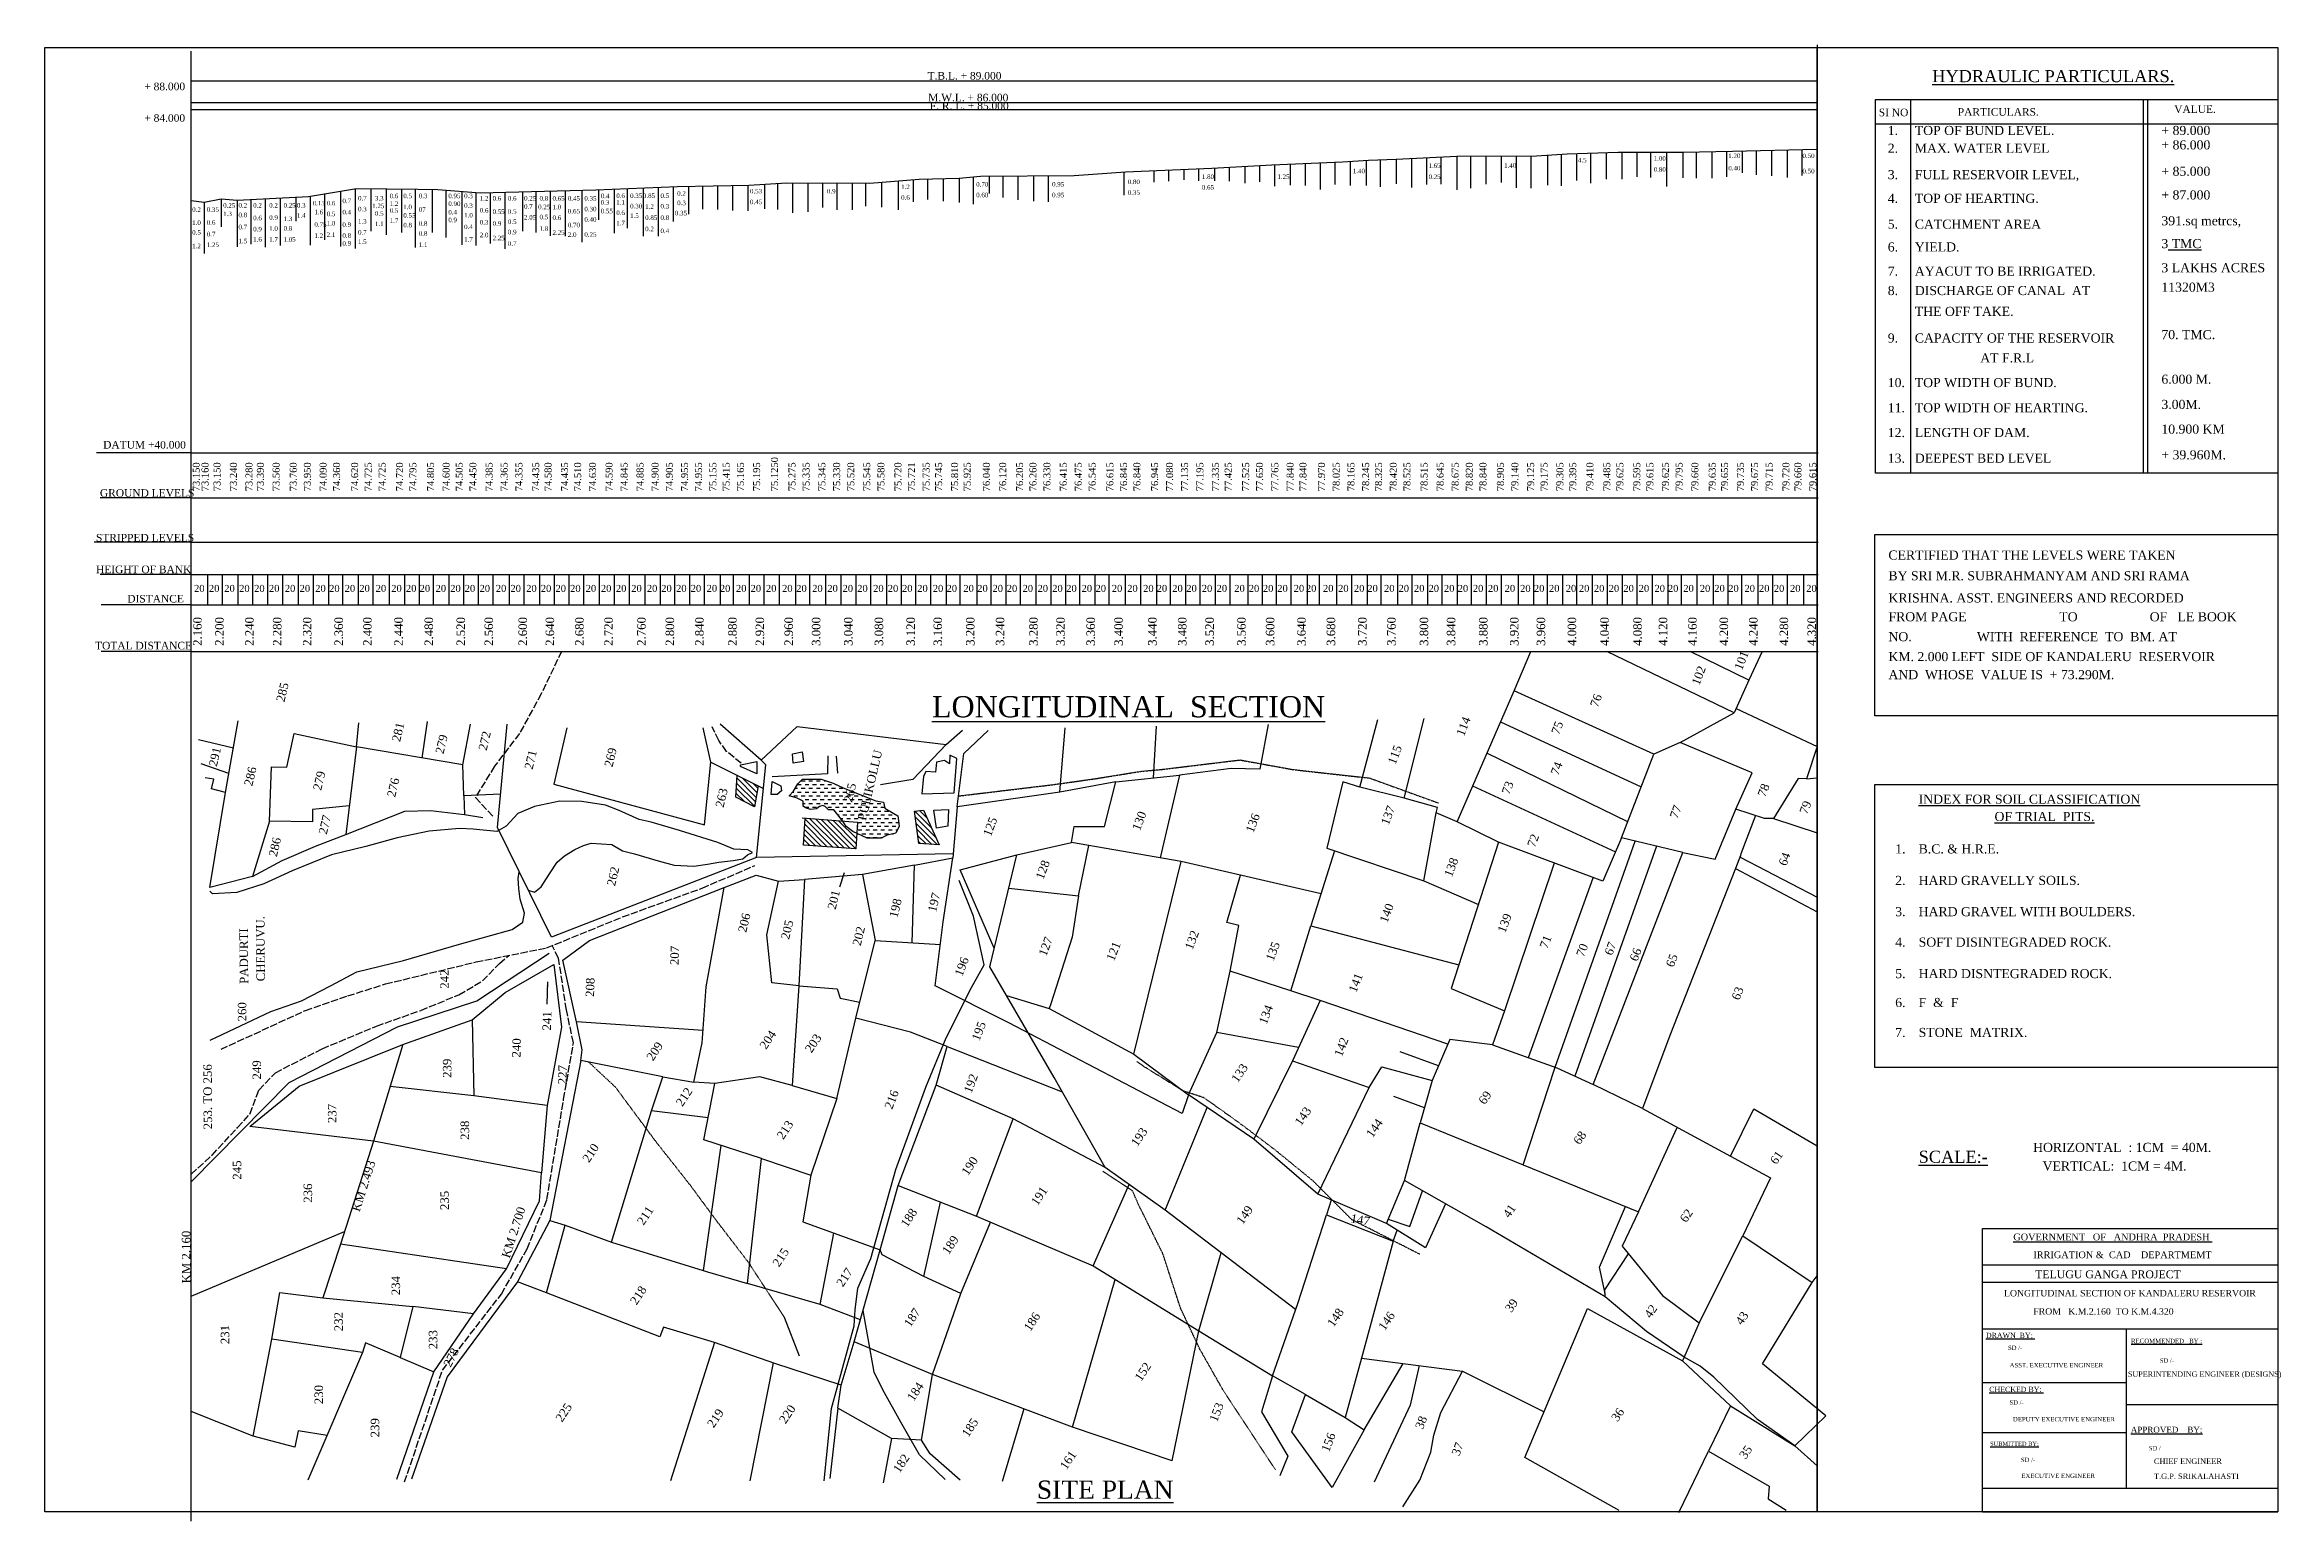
# Model space of a CAD drawing. Header units: millimetres. Extents: x 8 to 745, y 8 to 495.
import ezdxf

# ---------------------------------------------------------------- set-up
doc = ezdxf.new("R2010")
doc.units = ezdxf.units.MM
doc.header["$MEASUREMENT"] = 0
doc.linetypes.add('ACAD_ISO02W100', pattern=[15, 12, -3])
doc.linetypes.add('ACAD_ISO07W100', pattern=[3, 0, -3])
for name, color, linetype in [('CARTTRACK', 30, 'ACAD_ISO02W100'), ('DIM', 5, 'Continuous'), ('DWG.LINE', 10, 'Continuous'), ('NALA', 4, 'Continuous'), ('RAILING', 4, 'Continuous'), ('SURVEY_BND', 7, 'Continuous'), ('SURVEY_NO', 7, 'Continuous'), ('TEXT', 7, 'Continuous'), ('VILLAGE_AREA', 1, 'Continuous'), ('WATER_BODY', 4, 'Continuous')]:
    doc.layers.add(name, color=color, linetype=linetype)
doc.layers.add('FOOTPATH', color=150, linetype='ACAD_ISO07W100', lineweight=30)
doc.layers.add('TITLE', color=7, linetype='Continuous', lineweight=30)
doc.styles.get("Standard").update_dxf_attribs({"font": 'times.ttf', "height": 2})
doc.dimstyles.get("Standard").update_dxf_attribs({"dimtxt": 2, "dimasz": 1.5, "dimexe": 0.18, "dimexo": 0.0625, "dimgap": 0.09, "dimtad": 0, "dimtih": 1, "dimtoh": 1, "dimdec": 0, "dimzin": 0, "dimdsep": 46, "dimtxsty": 'Standard', "dimcen": 300, "dimclrd": 5, "dimclre": 5, "dimclrt": 4, "dimadec": 0, "dimazin": 0, "dimtfac": 1, "dimtdec": 0, "dimtofl": 0, "dimtmove": 0, "dimatfit": 3, "dimfxl": 0, "dimtolj": 1, "dimtzin": 0, "dimarcsym": 0})

msp = doc.modelspace()

# ---------------------------------------------------------------- texts
at = {"layer": 'SURVEY_NO', "ltscale": 0.2}
for s, rotation, p in [('102', 69.13597, (553.84, 283.76)), ('101', 69.13597, (567.94, 288.74)), ('285', 76.69092, (86.9, 278.31)), ('76', 69.13597, (520.32, 276.5)), ('114', 69.13597, (476.18, 266.97)), ('75', 69.13597, (507.52, 267.51)), ('291', 76.69092, (64.6, 257)), ('269', 76.69092, (195.18, 256.82)), ('PULIKOLLU', 76.69092, (278.8, 239.17)), ('115', 69.13597, (453.54, 257.61)), ('74', 69.13597, (507.32, 254.07)), ('279', 76.69092, (99.03, 249.1)), ('265', 76.69092, (274.23, 245.16)), ('73', 69.13597, (491.16, 247.71)), ('78', 69.13597, (575.62, 246.91)), ('263', 76.69092, (231.81, 243.46)), ('137', 69.13597, (451.28, 237.63)), ('77', 69.13597, (546.62, 239.76)), ('79', 69.13597, (589.42, 241.22)), ('277', 76.69092, (100.88, 234.62)), ('125', 69.13597, (320, 233.89)), ('130', 69.13597, (369.21, 235.79)), ('136', 69.13597, (406.66, 235.09)), ('286', 76.69092, (84.4, 227.23)), ('72', 69.13597, (499.58, 230.29)), ('64', 69.13597, (582.52, 224.16)), ('262', 76.69092, (196.01, 217.57)), ('128', 69.13597, (337.34, 219.68)), ('138', 69.13597, (472.15, 220.51)), ('201', 76.43304, (268.83, 209.83)), ('197', 76.43304, (301.92, 208.97)), ('CHERUVU.', 90.34641, (80.49, 186.32)), ('206', 76.43304, (239.3, 202.25)), ('198', 76.43304, (289.2, 207.08)), ('140', 69.13597, (450.85, 205.38)), ('139', 69.13597, (489.78, 202.07)), ('PADURTI', 90.34641, (74.98, 185.47)), ('205', 76.43304, (253.45, 199.96)), ('202', 76.43304, (277.09, 197.85)), ('127', 69.13597, (338.31, 194.37)), ('132', 69.13597, (386.58, 196.49)), ('135', 69.13597, (413.29, 192.77)), ('71', 69.13597, (503.69, 196.88)), ('67', 69.13597, (525.05, 194.63)), ('207', 88.44646, (217.01, 191.63)), ('196', 69.13597, (310.6, 187.73)), ('121', 69.13597, (360.72, 192.77)), ('70', 69.13597, (515.74, 194.14)), ('66', 69.13597, (533.38, 192.67)), ('65', 69.13597, (545.33, 190.72)), ('242', 90.34641, (141.18, 183.88)), ('208', 88.44646, (189.1, 181.13)), ('141', 69.13597, (440.63, 182.39)), ('63', 69.13597, (567.03, 179.88)), ('260', 90.34641, (74.37, 173.1)), ('134', 69.13597, (411, 171.9)), ('241', 88.44646, (174.86, 170.06)), ('204', 56.47201, (245.88, 163.62)), ('195', 69.13597, (316.25, 166.43)), ('240', 88.44646, (164.82, 161.15)), ('209', 56.47201, (208.54, 159.83)), ('203', 56.47201, (260.85, 162.46)), ('142', 69.13597, (435.9, 161.21)), ('253. TO 256', 90.34641, (63.07, 137.48)), ('249', 90.34641, (79.22, 153.92)), ('239', 90.34641, (142.04, 154.45)), ('227', 88.44646, (180, 152.28)), ('192', 69.13597, (313.62, 149.18)), ('133', 55.58125, (401.5, 152.67)), ('212', 56.47201, (218.25, 144.77)), ('216', 69.13597, (287.48, 143.88)), ('69', 55.58125, (483.07, 145.41)), ('237', 90.34641, (104.09, 139.55)), ('238', 90.34641, (147.89, 134)), ('213', 56.47201, (251.55, 133.93)), ('143', 55.58125, (422.4, 138.41)), ('144', 55.58125, (446.01, 134.48)), ('193', 55.58125, (368.37, 131.58)), ('68', 55.58125, (514.37, 132.17)), ('245', 90.34641, (72.7, 120.87)), ('KM 2.493', 72.26422, (111.72, 110.09)), ('210', 56.47201, (187.41, 126.29)), ('190', 56.47201, (312.5, 121.99)), ('61', 55.58125, (579.27, 125.65)), ('236', 90.34641, (96.08, 113.26)), ('191', 56.47201, (335.45, 112.07)), ('235', 90.34641, (141.2, 110.85)), ('KM 2.700', 72.26422, (161.23, 94.78)), ('211', 56.47201, (205.42, 105.59)), ('188', 56.47201, (292.42, 104.9)), ('149', 55.58125, (403.17, 105.84)), ('41', 55.58125, (491.13, 108.01)), ('62', 55.58125, (549.51, 106.47)), ('KM 2.160', 90.34641, (55.96, 86.65)), ('147', 350.14498, (438.6, 106.81)), ('215', 56.47201, (250.14, 91.85)), ('189', 56.47201, (306.11, 95.94)), ('234', 90.34641, (125.11, 82.74)), ('217', 56.47201, (271.19, 85.24)), ('218', 56.47201, (203.13, 79.32)), ('39', 55.58125, (491.82, 76.84)), ('232', 90.34641, (106.22, 70.86)), ('187', 56.47201, (293.5, 71.98)), ('186', 56.47201, (333.06, 70.59)), ('148', 55.58125, (433.16, 72)), ('146', 55.58125, (450.02, 70.84)), ('42', 55.58125, (537.79, 74.92)), ('43', 55.58125, (567.89, 72.66)), ('231', 90.34641, (68.72, 66.6)), ('233', 90.34641, (137.39, 64.91)), ('278', 63.0506, (141.76, 58.75)), ('152', 56.47201, (369.63, 54.11)), ('230', 90.34641, (99.68, 46.79)), ('184', 56.47201, (294.57, 47.52)), ('225', 56.47201, (178.54, 40.64)), ('219', 56.47201, (228.58, 38.78)), ('220', 56.47201, (252.31, 40.1)), ('153', 69.13597, (394.7, 40.7)), ('36', 55.58125, (526.88, 40.8)), ('239', 90.34641, (118.22, 35.85)), ('185', 56.47201, (312.59, 35.66)), ('156', 69.13597, (431.65, 30.78)), ('38', 69.13597, (462.6, 38.28)), ('182', 56.47201, (289.9, 23.86)), ('161', 56.47201, (344.98, 24.92)), ('37', 69.13597, (474.61, 29.52)), ('35', 55.58125, (569.13, 28.44))]:
    msp.add_text(s, height=2.8, rotation=rotation, dxfattribs=at).set_placement(p)
at = {"layer": 'SURVEY_NO', "color": 3, "ltscale": 0.2}
for s, p in [('281', (125.07, 265.17)), ('279', (139.4, 261.15)), ('272', (153.64, 262.27)), ('271', (168.82, 256.05)), ('286', (76.3, 250.56)), ('276', (123.45, 246.88))]:
    msp.add_text(s, height=2.8, rotation=76.69092, dxfattribs=at).set_placement(p)
at = {"layer": 'TEXT', "ltscale": 0.2}
for s, height, p in [('%%UHYDRAULIC PARTICULARS.', 4, (630.72, 482.98)), ('+ 88.000', 2.5, (40.69, 480.32)), ('T.B.L. + 89.000', 2.5, (299.18, 483.83)), ('+ 84.000', 2.5, (40.69, 469.9)), ('M.W.L. + 86.000', 2.5, (299.37, 476.65)), ('F. R. L. + 85.000', 2.5, (299.9, 473.92)), ('SI NO', 2.5, (613.08, 471.74)), ('PARTICULARS.', 2.5, (639.15, 471.92)), ('VALUE.', 2.5, (710.58, 472.84)), ('1.', 3, (616.05, 465.55)), ('TOP OF BUND LEVEL.', 3, (624.97, 465.55)), ('+ 89.000', 3, (706.35, 465.55)), ('4.5', 1.5, (513.79, 456.49)), ('1.00', 1.5, (538.78, 457.08)), ('1.20', 1.5, (563.42, 457.94)), ('0.50', 1.5, (587.9, 457.94)), ('2.', 3, (616.05, 459.68)), ('MAX. WATER LEVEL', 3, (624.97, 459.68)), ('+ 86.000', 3, (706.35, 460.79)), ('0.70', 1.5, (315.22, 448.54)), ('0.95', 1.5, (340.25, 448.54)), ('0.80', 1.5, (365.23, 449.35)), ('1.80', 1.5, (389.7, 451.06)), ('1.25', 1.5, (414.62, 451.06)), ('1.40', 1.5, (439.52, 452.94)), ('0.25', 1.5, (464.51, 451.01)), ('1.65', 1.5, (464.51, 454.71)), ('1.40', 1.5, (489.42, 454.71)), ('0.80', 1.5, (538.78, 453.43)), ('0.40', 1.5, (563.42, 453.85)), ('0.50', 1.5, (587.9, 452.89)), ('3.', 3, (616.05, 450.97)), ('FULL RESERVOIR LEVEL,', 3, (624.97, 450.97)), ('+ 85.000', 3, (706.35, 452.08)), ('0.25', 1.5, (66.71, 441.59)), ('0.2', 1.5, (71.76, 441.59)), ('0.2', 1.5, (76.62, 441.59)), ('0.2', 1.5, (81.91, 441.59)), ('0.25', 1.5, (86.64, 441.59)), ('0.3', 1.5, (91.05, 441.59)), ('0.15', 1.5, (96.23, 442.31)), ('0.6', 1.5, (100.87, 442.31)), ('0.7', 1.5, (106.06, 443.07)), ('0.7', 1.5, (111.21, 443.94)), ('1.25', 1.5, (115.89, 441.41)), ('3.3', 1.5, (116.79, 443.94)), ('0.6', 1.5, (121.65, 444.7)), ('1.2', 1.5, (121.65, 442.13)), ('0.5', 1.5, (126.15, 444.7)), ('1.0', 1.5, (126.15, 441.08)), ('0.3', 1.5, (131.26, 444.7)), ('0.95', 1.5, (141.01, 444.7)), ('0.90', 1.5, (141.01, 442.1)), ('0.3', 1.5, (146.23, 444.7)), ('0.3', 1.5, (146.23, 441.52)), ('1.2', 1.5, (151.39, 443.89)), ('0.6', 1.5, (155.62, 443.89)), ('0.6', 1.5, (160.67, 443.89)), ('0.25', 1.5, (166, 443.89)), ('0.7', 1.5, (166, 441.23)), ('0.25', 1.5, (170.64, 441.05)), ('0.8', 1.5, (171.11, 443.89)), ('0.65', 1.5, (175.4, 443.89)), ('1.0', 1.5, (175.4, 441.05)), ('0.45', 1.5, (180.45, 443.89)), ('0.35', 1.5, (185.9, 443.89)), ('0.4', 1.5, (191.29, 444.7)), ('0.3', 1.5, (191.29, 442.56)), ('0.6', 1.5, (196.44, 444.76)), ('1.1', 1.5, (196.44, 442.56)), ('0.35', 1.5, (201, 444.76)), ('0.30', 1.5, (201, 441.34)), ('0.85', 1.5, (205.23, 444.76)), ('1.2', 1.5, (205.98, 441.17)), ('0.5', 1.5, (211.03, 444.76)), ('0.3', 1.5, (211.03, 441.29)), ('0.2', 1.5, (216.54, 445.51)), ('0.3', 1.5, (216.54, 442.39)), ('0.53', 1.5, (240.56, 446.26)), ('0.45', 1.5, (240.56, 442.73)), ('0.9', 1.5, (265.96, 446.26)), ('0.6', 1.5, (290.45, 444.16)), ('1.2', 1.5, (290.45, 447.69)), ('0.60', 1.5, (315.22, 445.01)), ('0.95', 1.5, (340.25, 445.01)), ('0.35', 1.5, (365.23, 445.82)), ('0.65', 1.5, (389.7, 447.53)), ('4.', 3, (616.05, 443.16)), ('TOP OF HEARTING.', 3, (624.97, 443.16)), ('+ 87.000', 3, (706.35, 444.28)), ('0.2', 1.5, (56.49, 440.19)), ('1.0', 1.5, (56.49, 435.87)), ('0.35', 1.5, (61.29, 440.19)), ('0.6', 1.5, (61.29, 435.94)), ('1.3', 1.5, (66.71, 438.79)), ('0.8', 1.5, (71.76, 438.41)), ('0.7', 1.5, (71.76, 434.45)), ('0.6', 1.5, (76.62, 437.43)), ('0.9', 1.5, (76.62, 433.75)), ('0.9', 1.5, (81.91, 437.56)), ('1.0', 1.5, (81.91, 433.94)), ('0.8', 1.5, (86.64, 434.02)), ('1.3', 1.5, (86.64, 437.15)), ('1.4', 1.5, (91.05, 438.26)), ('0.75', 1.5, (96.81, 435.25)), ('1.6', 1.5, (96.81, 439.38)), ('0.5', 1.5, (100.87, 438.76)), ('1.0', 1.5, (100.87, 435.68)), ('0.4', 1.5, (106.06, 439.34)), ('0.9', 1.5, (106.06, 435.21)), ('0.3', 1.5, (111.21, 440.36)), ('1.3', 1.5, (111.21, 436.33)), ('0.5', 1.5, (116.79, 438.91)), ('1.1', 1.5, (116.79, 435.5)), ('0.5', 1.5, (121.65, 439.89)), ('1.7', 1.5, (121.65, 436.55)), ('0.55', 1.5, (126.15, 438.29)), ('0.8', 1.5, (126.15, 435.07)), ('07', 1.5, (131.26, 440.18)), ('0.8', 1.5, (131.26, 435.61)), ('0.4', 1.5, (141.01, 439.32)), ('0.9', 1.5, (141.01, 436.77)), ('0.4', 1.5, (146.23, 434.51)), ('1.0', 1.5, (146.23, 438.33)), ('0.6', 1.5, (151.39, 439.95)), ('0.3', 1.5, (151.39, 436.01)), ('0.55', 1.5, (155.62, 439.49)), ('0.9', 1.5, (155.62, 435.61)), ('0.5', 1.5, (160.67, 439.55)), ('0.5', 1.5, (160.67, 436.19)), ('2.05', 1.5, (166, 437.64)), ('0.5', 1.5, (171.11, 437.75)), ('1.8', 1.5, (171.11, 433.93)), ('0.6', 1.5, (175.4, 437.52)), ('0.65', 1.5, (180.45, 439.66)), ('0.70', 1.5, (180.45, 435.09)), ('0.30', 1.5, (185.9, 440.36)), ('0.40', 1.5, (185.9, 436.94)), ('0.55', 1.5, (191.29, 439.72)), ('0.6', 1.5, (196.44, 439.14)), ('1.7', 1.5, (196.44, 435.78)), ('1.5', 1.5, (201, 438.16)), ('0.85', 1.5, (205.98, 437.52)), ('0.2', 1.5, (205.98, 433.81)), ('0.8', 1.5, (211.03, 437.52)), ('0.35', 1.5, (215.79, 439.03)), ('5.', 3, (616.05, 434.63)), ('CATCHMENT AREA', 3, (624.97, 434.63)), ('391.sq metrcs,', 3, (706.35, 435.75)), ('0.5', 1.5, (56.49, 432.68)), ('1.2', 1.5, (56.49, 428.17)), ('0.7', 1.5, (61.29, 432.11)), ('1.25', 1.5, (61.29, 428.57)), ('1.5', 1.5, (71.76, 429.83)), ('1.6', 1.5, (76.62, 430.39)), ('1.7', 1.5, (81.91, 430.36)), ('1.05', 1.5, (86.64, 430.36)), ('1.2', 1.5, (96.81, 431.59)), ('2.1', 1.5, (100.87, 431.92)), ('0.8', 1.5, (106.06, 431.61)), ('0.9', 1.5, (106.06, 429.04)), ('0.7', 1.5, (111.21, 432.7)), ('1.5', 1.5, (111.21, 429.59)), ('0.8', 1.5, (131.26, 432.31)), ('1.1', 1.5, (131.26, 428.6)), ('1.7', 1.5, (146.23, 430.34)), ('2.0', 1.5, (151.39, 431.79)), ('2.25', 1.5, (155.62, 430.8)), ('0.9', 1.5, (160.67, 432.77)), ('0.7', 1.5, (160.67, 429)), ('2.25', 1.5, (175.4, 432.6)), ('2.0', 1.5, (180.45, 431.9)), ('0.25', 1.5, (185.9, 431.96)), ('0.4', 1.5, (211.03, 433.18)), ('6.', 3, (616.05, 427.11)), ('YIELD.', 3, (624.97, 427.11)), ('3%%U TMC', 3, (706.35, 428.22)), ('7.', 3, (616.05, 419.13)), ('AYACUT TO BE IRRIGATED.', 3, (624.97, 419.13)), ('3 LAKHS ACRES', 3, (706.35, 420.24)), ('8.', 3, (616.05, 412.73)), ('DISCHARGE OF CANAL  AT', 3, (624.97, 412.73)), ('11320M3', 3, (706.35, 413.85)), ('THE OFF TAKE.', 3, (624.97, 405.86)), ('9.', 3, (616.05, 397.07)), ('CAPACITY OF THE RESERVOIR', 3, (624.97, 397.07)), ('70. TMC.', 3, (706.35, 398.18)), ('AT F.R.L', 3, (646.58, 390.51)), ('10.', 3, (616.05, 382.36)), ('TOP WIDTH OF BUND.', 3, (624.97, 382.36)), ('6.000 M.', 3, (706.35, 383.47)), ('11.', 3, (616.05, 374.05)), ('TOP WIDTH OF HEARTING.', 3, (624.97, 374.05)), ('3.00M.', 3, (706.35, 375.16)), ('12.', 3, (616.05, 365.89)), ('LENGTH OF DAM.', 3, (624.97, 365.89)), ('10.900 KM', 3, (706.35, 367.01)), ('DATUM +40.000', 2.5, (27.1, 362.09)), ('+ 39.960M.', 3, (706.35, 358.53)), ('13.', 3, (616.05, 357.42)), ('DEEPEST BED LEVEL', 3, (624.97, 357.42)), ('GROUND LEVELS', 2.5, (26.04, 346.2)), ('STRIPPED LEVELS', 2.5, (24.73, 331.43)), ('CERTIFIED THAT THE LEVELS WERE TAKEN', 3, (616.27, 325.45)), ('HEIGHT OF BANK', 2.5, (24.73, 320.97)), ('20', 2.3, (57.1, 314.81)), ('20', 2.3, (62, 314.81)), ('20', 2.3, (67.07, 314.81)), ('20', 2.3, (71.97, 314.81)), ('20', 2.3, (76.92, 314.81)), ('20', 2.3, (81.82, 314.81)), ('20', 2.3, (87.05, 314.81)), ('20', 2.3, (91.94, 314.81)), ('20', 2.3, (97.08, 314.81)), ('20', 2.3, (101.67, 314.81)), ('20', 2.3, (106.81, 314.81)), ('20', 2.3, (111.64, 314.81)), ('20', 2.3, (117.04, 314.81)), ('20', 2.3, (122.18, 314.81)), ('20', 2.3, (127.01, 314.81)), ('20', 2.3, (131.54, 314.81)), ('20', 2.3, (136.8, 314.81)), ('20', 2.3, (141.63, 314.81)), ('20', 2.3, (146.41, 314.81)), ('20', 2.3, (151.3, 314.81)), ('20', 2.3, (156.68, 314.81)), ('20', 2.3, (161.5, 314.81)), ('20', 2.3, (166.7, 314.81)), ('20', 2.3, (171.53, 314.81)), ('20', 2.3, (176.37, 314.81)), ('20', 2.3, (181.2, 314.81)), ('20', 2.3, (186.34, 314.81)), ('20', 2.3, (191.35, 314.81)), ('20', 2.3, (196.31, 314.81)), ('20', 2.3, (201.38, 314.81)), ('20', 2.3, (206.52, 314.81)), ('20', 2.3, (211.27, 314.81)), ('20', 2.3, (216.17, 314.81)), ('20', 2.3, (221, 314.81)), ('20', 2.3, (226.26, 314.81)), ('20', 2.3, (230.61, 314.81)), ('20', 2.3, (235.93, 314.81)), ('20', 2.3, (240.76, 314.81)), ('20', 2.3, (245.82, 314.81)), ('20', 2.3, (251.15, 314.81)), ('20', 2.3, (255.82, 314.81)), ('20', 2.3, (261.08, 314.81)), ('20', 2.3, (266.09, 314.81)), ('20', 2.3, (271.11, 314.81)), ('20', 2.3, (275.94, 314.81)), ('20', 2.3, (281.2, 314.81)), ('20', 2.3, (286.03, 314.81)), ('20', 2.3, (290.74, 314.81)), ('20', 2.3, (295.75, 314.81)), ('20', 2.3, (300.89, 314.81)), ('20', 2.3, (305.42, 314.81)), ('20', 2.3, (310.98, 314.81)), ('20', 2.3, (315.57, 314.81)), ('20', 2.3, (320.59, 314.81)), ('20', 2.3, (325.3, 314.81)), ('20', 2.3, (330.5, 314.81)), ('20', 2.3, (335.45, 314.81)), ('20', 2.3, (340.29, 314.81)), ('20', 2.3, (344.92, 314.81)), ('20', 2.3, (349.99, 314.81)), ('20', 2.3, (354.59, 314.81)), ('20', 2.3, (359.97, 314.81)), ('20', 2.3, (365.04, 314.81)), ('20', 2.3, (370.3, 314.81)), ('20', 2.3, (374.77, 314.81)), ('20', 2.3, (379.91, 314.81)), ('20', 2.3, (384.56, 314.81)), ('20', 2.3, (389.66, 314.81)), ('20', 2.3, (394.54, 314.81)), ('20', 2.3, (400.39, 314.81)), ('20', 2.3, (405.16, 314.81)), ('20', 2.3, (409.82, 314.81)), ('20', 2.3, (414.58, 314.81)), ('20', 2.3, (420, 314.81)), ('20', 2.3, (424.01, 314.81)), ('20', 2.3, (429.66, 314.81)), ('20', 2.3, (434.64, 314.81)), ('20', 2.3, (439.85, 314.81)), ('20', 2.3, (444.29, 314.81)), ('20', 2.3, (449.81, 314.81)), ('20', 2.3, (454.58, 314.81)), ('20', 2.3, (459.67, 314.81)), ('20', 2.3, (464.48, 314.81)), ('20', 2.3, (469.57, 314.81)), ('20', 2.3, (474.12, 314.81)), ('20', 2.3, (479.11, 314.81)), ('20', 2.3, (484.09, 314.81)), ('20', 2.3, (489.62, 314.81)), ('20', 2.3, (494.71, 314.81)), ('20', 2.3, (499.26, 314.81)), ('20', 2.3, (504.24, 314.81)), ('20', 2.3, (509.77, 314.81)), ('20', 2.3, (514.1, 314.81)), ('20', 2.3, (519.05, 314.81)), ('20', 2.3, (523.95, 314.81)), ('20', 2.3, (528.79, 314.81)), ('20', 2.3, (533.85, 314.81)), ('20', 2.3, (539.05, 314.81)), ('20', 2.3, (543.47, 314.81)), ('20', 2.3, (548.58, 314.81)), ('20', 2.3, (554.01, 314.81)), ('20', 2.3, (558.8, 314.81)), ('20', 2.3, (563.38, 314.81)), ('20', 2.3, (568.75, 314.81)), ('20', 2.3, (573.54, 314.81)), ('20', 2.3, (578.44, 314.81)), ('20', 2.3, (583.79, 314.81)), ('20', 2.3, (589.12, 314.81)), ('BY SRI M.R. SUBRAHMANYAM AND SRI RAMA', 3, (616.27, 318.63)), ('DISTANCE', 2.5, (35.06, 311.3)), ('KRISHNA. ASST. ENGINEERS AND RECORDED', 3, (616.27, 311.31)), ('FROM PAGE                           TO                     OF   LE BOOK', 3, (616.27, 305.1)), ('TOTAL DISTANCE', 2.5, (24.44, 295.83)), ('NO.                   WITH  REFERENCE  TO  BM. AT', 3, (616.27, 298.53)), ('KM. 2.000 LEFT  SIDE OF KANDALERU  RESERVOIR ', 3, (616.27, 291.95)), ('AND  WHOSE  VALUE IS  + 73.290M.', 3, (616.27, 286)), ('%%UINDEX FOR SOIL CLASSIFICATION', 3, (626.24, 244.91)), ('%%UOF TRIAL  PITS.', 3, (651.28, 239.2)), ('1.', 3, (618.51, 228.5)), ('B.C. & H.R.E.', 3, (626.24, 228.5)), ('2.', 3, (618.51, 218.11)), ('HARD GRAVELLY SOILS.', 3, (626.24, 218.11)), ('3.', 3, (618.51, 207.8)), ('HARD GRAVEL WITH BOULDERS.', 3, (626.24, 207.8)), ('4.', 3, (618.51, 197.75)), ('SOFT DISINTEGRADED ROCK.', 3, (626.24, 197.75)), ('5.', 3, (618.51, 187.36)), ('HARD DISNTEGRADED ROCK.', 3, (626.24, 187.36)), ('6.', 3, (618.51, 177.83)), ('F  &  F', 3, (626.24, 177.83)), ('7.', 3, (618.51, 167.95)), ('STONE  MATRIX.', 3, (626.24, 167.95)), ('HORIZONTAL  : 1CM  = 40M.', 3, (664.01, 130.02)), ('%%USCALE:-', 4, (626.24, 126.42)), ('VERTICAL:  1CM = 4M.', 3, (667.15, 123.87))]:
    msp.add_text(s, height=height, dxfattribs=at).set_placement(p)
for s, height, p in [('73.150', 2.3, (58.99, 347.99)), ('73.160', 2.3, (61.87, 347.99)), ('73.150', 2.3, (65.83, 347.99)), ('73.240', 2.3, (71.22, 347.99)), ('73.280', 2.3, (76.37, 347.99)), ('73.390', 2.3, (80.13, 347.99)), ('73.560', 2.3, (85.34, 347.99)), ('73.760', 2.3, (90.99, 347.99)), ('73.950', 2.3, (95.63, 347.99)), ('74.090', 2.3, (100.84, 347.99)), ('74.360', 2.3, (105.29, 347.99)), ('74.620', 2.3, (111.25, 347.99)), ('74.725', 2.3, (115.71, 347.99)), ('74.725', 2.3, (120.29, 347.99)), ('74.720', 2.3, (126.06, 347.99)), ('74.795', 2.3, (130.45, 347.99)), ('74.805', 2.3, (136.29, 347.99)), ('74.600', 2.3, (141.43, 347.99)), ('74.505', 2.3, (145.76, 347.99)), ('74.450', 2.3, (150.28, 347.99)), ('74.385', 2.3, (155.61, 347.99)), ('74.365', 2.3, (160.57, 347.99)), ('74.355', 2.3, (165.47, 347.99)), ('74.435', 2.3, (170.99, 347.99)), ('74.580', 2.3, (175.07, 347.99)), ('74.435', 2.3, (180.52, 347.99)), ('74.510', 2.3, (184.85, 347.99)), ('74.630', 2.3, (189.75, 347.99)), ('74.590', 2.3, (195.21, 347.99)), ('74.845', 2.3, (200.16, 347.99)), ('74.885', 2.3, (205.43, 347.99)), ('74.900', 2.3, (210.39, 347.99)), ('74.905', 2.3, (215.1, 347.99)), ('74.955', 2.3, (220.12, 347.99)), ('74.955', 2.3, (224.7, 347.99)), ('75.155', 2.3, (229.46, 347.99)), ('75.415', 2.3, (233.86, 347.99)), ('75.165', 2.3, (238.56, 347.99)), ('75.195', 2.3, (243.9, 347.99)), ('75.1250', 2.3, (249.79, 347.99)), ('75.275', 2.3, (255.57, 347.99)), ('75.335', 2.3, (260.21, 347.99)), ('75.345', 2.3, (265.42, 347.99)), ('75.330', 2.3, (270.31, 347.99)), ('75.520', 2.3, (274.96, 347.99)), ('75.545', 2.3, (280.23, 347.99)), ('75.580', 2.3, (284.93, 347.99)), ('75.720', 2.3, (290.55, 347.99)), ('75.721', 2.3, (295, 347.99)), ('75.735', 2.3, (299.83, 347.99)), ('75.745', 2.3, (303.97, 347.99)), ('75.810', 2.3, (309.24, 347.99)), ('75.925', 2.3, (313.38, 347.99)), ('76.040', 2.3, (319.72, 347.99)), ('76.120', 2.3, (325.11, 347.99)), ('76.205', 2.3, (330.68, 347.99)), ('76.260', 2.3, (335.1, 347.99)), ('76.330', 2.3, (339.7, 347.99)), ('76.415', 2.3, (345.09, 347.99)), ('76.475', 2.3, (350.04, 347.99)), ('76.545', 2.3, (354.64, 347.99)), ('76.615', 2.3, (360.47, 347.99)), ('76.845', 2.3, (364.98, 347.99)), ('76.840', 2.3, (369.4, 347.99)), ('76.945', 2.3, (375.24, 347.99)), ('77.080', 2.3, (380.19, 347.99)), ('77.135', 2.3, (385.14, 347.99)), ('77.195', 2.3, (390.17, 347.99)), ('77.335', 2.3, (395.3, 347.99)), ('77.425', 2.3, (399.54, 347.99)), ('77.525', 2.3, (405.29, 347.99)), ('77.650', 2.3, (409.89, 347.99)), ('77.765', 2.3, (414.93, 347.99)), ('77.840', 2.3, (419.96, 347.99)), ('77.840', 2.3, (424.21, 347.99)), ('77.970', 2.3, (430.31, 347.99)), ('78.025', 2.3, (435.17, 347.99)), ('78.165', 2.3, (440.03, 347.99)), ('78.245', 2.3, (444.89, 347.99)), ('78.325', 2.3, (449.14, 347.99)), ('78.420', 2.3, (454, 347.99)), ('78.525', 2.3, (458.51, 347.99)), ('78.515', 2.3, (464.16, 347.99)), ('78.645', 2.3, (469.47, 347.99)), ('78.675', 2.3, (474.42, 347.99)), ('78.820', 2.3, (479.1, 347.99)), ('78.840', 2.3, (483.61, 347.99)), ('78.905', 2.3, (489.36, 347.99)), ('79.140', 2.3, (494.13, 347.99)), ('79.125', 2.3, (499.34, 347.99)), ('79.175', 2.3, (503.76, 347.99)), ('79.305', 2.3, (508.98, 347.99)), ('79.395', 2.3, (513.22, 347.99)), ('79.410', 2.3, (518.88, 347.99)), ('79.485', 2.3, (524.45, 347.99)), ('79.625', 2.3, (528.78, 347.99)), ('79.595', 2.3, (534.35, 347.99)), ('79.615', 2.3, (538.68, 347.99)), ('79.625', 2.3, (543.81, 347.99)), ('79.795', 2.3, (548.32, 347.99)), ('79.660', 2.3, (553.53, 347.99)), ('79.635', 2.3, (559.28, 347.99)), ('79.655', 2.3, (563.34, 347.99)), ('79.735', 2.3, (568.56, 347.99)), ('79.675', 2.3, (573.24, 347.99)), ('79.715', 2.3, (578.02, 347.99)), ('79.720', 2.3, (583.59, 347.99)), ('79.660', 2.3, (587.56, 347.99)), ('79.615', 2.3, (592.43, 347.99)), ('2.160', 2.8, (59.63, 296.99)), ('2.200', 2.8, (66.86, 296.99)), ('2.240', 2.8, (76.76, 296.99)), ('2.280', 2.8, (85.93, 296.99)), ('2.320', 2.8, (95.83, 296.99)), ('2.360', 2.8, (106.24, 296.99)), ('2.400', 2.8, (115.7, 296.99)), ('2.440', 2.8, (126, 296.99)), ('2.480', 2.8, (135.97, 296.99)), ('2.520', 2.8, (146.52, 296.99)), ('2.560', 2.8, (155.77, 296.99)), ('2.600', 2.8, (166.97, 296.99)), ('2.640', 2.8, (175.93, 296.99)), ('2.680', 2.8, (185.68, 296.99)), ('2.720', 2.8, (195.29, 296.99)), ('2.760', 2.8, (206.13, 296.99)), ('2.800', 2.8, (215.52, 296.99)), ('2.840', 2.8, (225.27, 296.99)), ('2.880', 2.8, (236.18, 296.99)), ('2.920', 2.8, (245.22, 296.99)), ('2.960', 2.8, (254.75, 296.99)), ('3.000', 2.8, (263.78, 296.99)), ('3.040', 2.8, (274.4, 296.99)), ('3.080', 2.8, (284.52, 296.99)), ('3.120', 2.8, (295, 296.99)), ('3.160', 2.8, (303.95, 296.99)), ('3.200', 2.8, (314.65, 296.99)), ('3.240', 2.8, (324.49, 296.99)), ('3.280', 2.8, (335.5, 296.99)), ('3.320', 2.8, (344.44, 296.99)), ('3.360', 2.8, (354.41, 296.99)), ('3.400', 2.8, (363.61, 296.99)), ('3.440', 2.8, (374.75, 296.99)), ('3.480', 2.8, (384.6, 296.99)), ('3.520', 2.8, (393.66, 296.99)), ('3.560', 2.8, (404.15, 296.99)), ('3.600', 2.8, (413.61, 296.99)), ('3.640', 2.8, (423.97, 296.99)), ('3.680', 2.8, (433.69, 296.99)), ('3.720', 2.8, (444.05, 296.99)), ('3.760', 2.8, (453.64, 296.99)), ('3.800', 2.8, (464.39, 296.99)), ('3.840', 2.8, (473.33, 296.99)), ('3.880', 2.8, (483.95, 296.99)), ('3.920', 2.8, (494.18, 296.99)), ('3.960', 2.8, (502.99, 296.99)), ('4.000', 2.8, (513.22, 296.99)), ('4.040', 2.8, (523.97, 296.99)), ('4.080', 2.8, (534.85, 296.99)), ('4.120', 2.8, (543.27, 296.99)), ('4.160', 2.8, (552.99, 296.99)), ('4.200', 2.8, (563.35, 296.99)), ('4.240', 2.8, (573.07, 296.99)), ('4.280', 2.8, (583.17, 296.99)), ('4.320', 2.8, (592.37, 296.99))]:
    msp.add_text(s, height=height, rotation=90, dxfattribs=at).set_placement(p)
at = {"layer": 'TITLE', "ltscale": 0.2}
for s, height, p in [('%%ULONGITUDINAL  SECTION', 7, (300.61, 273.41)), ('%%USITE PLAN', 6, (335.26, 15.6))]:
    msp.add_text(s, height=height, dxfattribs=at).set_placement(p)
at = {"layer": 'TITLE', "lineweight": 30}
for s, height, p in [('%%UGOVERNMENT   OF   ANDHRA  PRADESH ', 2.2439, (657.47, 100.84)), ('IRRIGATION &  CAD    DEPARTMEMT ', 2.2439, (664.09, 94.96)), ('TELUGU GANGA PROJECT', 2.5813, (664.68, 88.35)), ('LONGITUDINAL SECTION OF KANDALERU RESERVOIR', 2.1304, (654.41, 82.35)), ('FROM   K.M.2.160  TO K.M.4.320', 2.1304, (664.08, 76.33)), ('%%UDRAWN  BY; ', 1.7044, (648.45, 68.64)), ('%%URECOMMENDED   BY :', 1.4627, (696.34, 66.92)), ('SD /-', 1.428, (655.74, 64.67)), ('ASST. EXECUTIVE ENGINEER', 1.4648, (656.27, 58.91)), ('SD /- ', 1.428, (705.83, 60.46)), ('%%UCHECKED BY: ', 1.7044, (649.53, 50.83)), ('SUPERINTENDING ENGINEER (DESIGNS)', 1.7452, (695.3, 55.85)), ('SD /-', 1.428, (656.23, 46.64)), ('DEPUTY EXECUTIVE ENGINEER', 1.4648, (657.34, 41.1)), ('%%UAPPROVED    BY;', 1.9667, (696.26, 37.39)), ('%%USUBMITTED BY;', 1.3767, (649.81, 33.04)), ('SD /', 1.428, (702.19, 31.54)), ('SD /-', 1.428, (660, 27.68)), ('EXECUTIVE ENGINEER', 1.4648, (660.12, 22.43)), ('T.G.P. SRIKALAHASTI', 1.826, (703.88, 22.09)), ('CHIEF ENGINEER', 1.826, (703.88, 27.07))]:
    msp.add_text(s, height=height, dxfattribs=at).set_placement(p)

# ---------------------------------------------------------------- hatches: boundary and pattern name
at = {"layer": 'VILLAGE_AREA', "ltscale": 0.2}
h = msp.add_hatch(dxfattribs=at)
h.set_pattern_fill('ANSI31', color=256, scale=10, angle=90, style=0)
h.paths.add_polyline_path([(272.29, 237.38), (271.17, 239.19), (258.75, 240.16), (258.21, 231.22), (275.55, 230.03), (275.83, 235.14), (274.53, 235.76)])
h.paths.add_polyline_path([(297.83, 242.78), (294.9, 242.41), (296.33, 231.78), (302.99, 231.34)])
h.paths.add_polyline_path([(243.32, 250.81), (236.33, 254.29), (235.86, 247.12), (242.11, 243.87)])
at = {"layer": 'WATER_BODY', "ltscale": 0.2}
h = msp.add_hatch(dxfattribs=at)
h.set_pattern_fill('DASH', color=256, scale=10, style=0)
h.paths.add_polyline_path([(282.1, 245.87), (271.29, 250.12), (267.97, 251.66), (264.1, 252.97), (257.93, 253.05), (256.34, 251.47), (254.98, 249.06), (253.54, 247.52), (254.69, 247.23), (256.1, 246.7), (258.12, 245.78), (258.17, 244.09), (258.9, 243.52), (260.59, 243.03), (262.57, 243.18), (263.53, 244), (264.64, 244.29), (265.42, 244), (266.48, 242.89), (268.26, 242.84), (271.17, 239.19), (276.02, 238.81), (275.83, 235.14), (279.24, 233.52), (283.88, 233.52), (285.81, 234.53), (288.66, 235.15), (289.82, 237.46), (289.36, 240.86), (286.12, 242.79), (285.03, 243.4), (284.65, 245.41)])
h.paths.add_polyline_path([(279.39, 238.29), (285.06, 262.26), (280.88, 263.25), (275.21, 239.28)], flags=9)
h.paths.add_polyline_path([(274.81, 244.3), (276.56, 251.71), (272.41, 252.69), (270.66, 245.28)], flags=24)

# ---------------------------------------------------------------- linework, layer by layer
at = {"layer": 'CARTTRACK', "ltscale": 0.2}
for points in [[(178.36, 295.17), (171.68, 281.13), (164.5, 268.06), (156.26, 257.3), (149.93, 246.94), (156.05, 240.51)], [(237.66, 258.24), (232.85, 262.18), (230.26, 265.76), (228.04, 270.32)], [(66, 163.91), (93.86, 176.7), (107.8, 181.51), (120.28, 185.43), (150.16, 192.72), (173.43, 197.33), (198.51, 207.56), (224.82, 217.07), (242.2, 224.53)], [(56.17, 122.7), (63.04, 128.94), (71.45, 138.04), (75.54, 142.51), (78.47, 150.44), (83.95, 156.15), (99.41, 164.07), (117.31, 171.55), (131.97, 176.71), (144.5, 181.9), (152.29, 186.45), (157.92, 192.15), (160.98, 194.86)], [(126.58, 21.12), (139.08, 57.99), (158.51, 83.09), (167.03, 98.01), (173.57, 114.33), (179.07, 147.39), (182.31, 166.01), (179.98, 176.87), (177.42, 193.94), (175.28, 198.08)]]:
    msp.add_lwpolyline(points, dxfattribs=at)
at = {"layer": 'DIM', "ltscale": 0.2}
msp.add_line((744.76, 477.23), (744.76, 354.02), dxfattribs=at)
at = {"layer": 'DWG.LINE', "ltscale": 0.2}
for points in [[(592.73, 495.34), (592.73, 11.53)], [(56.17, 8.15), (56.17, 493.17)], [(56.17, 483.47), (592.73, 483.47)], [(56.17, 476.29), (592.73, 476.29)], [(56.17, 473.93), (592.73, 473.93)], [(56.17, 443.89), (60.39, 443.4), (66.03, 444.49), (71.31, 444.07), (94.83, 445.24), (110.74, 447.85), (130.95, 447.64), (137.55, 447.57), (151.55, 446.51), (189.74, 447.46), (216.66, 448.59), (240.19, 449.04), (252.7, 449.75), (280.15, 449.68), (296.43, 450.94), (309.59, 451.26), (316.61, 451.93), (347.51, 452.14), (364.44, 453.38), (393, 454.65), (412.73, 455.74), (436.15, 456.73), (444.65, 457.29), (453.86, 457.61), (473.81, 458.56), (500.17, 458.64), (510.21, 459.3), (527.04, 459.92), (548.42, 459.84), (564.81, 460.23), (592.64, 460.9)], [(443.87, 457.24), (443.87, 448.93)], [(448.5, 457.43), (448.5, 448.41)], [(453.86, 457.61), (453.86, 449.46)], [(458.83, 457.85), (458.83, 448.23)], [(463.84, 458.09), (463.84, 449.23)], [(468.51, 458.31), (468.51, 449.28)], [(473.81, 458.56), (473.81, 447.41)], [(478.37, 458.58), (478.37, 448.05)], [(483.41, 458.59), (483.41, 449.28)], [(488.45, 458.6), (488.45, 449.87)], [(493.46, 458.62), (493.46, 448.11)], [(498.27, 458.63), (498.27, 447.99)], [(503.72, 458.87), (503.72, 449.04)], [(508.22, 459.17), (508.22, 448.75)], [(513.35, 459.42), (513.35, 450.57)], [(517.98, 459.59), (517.98, 449.64)], [(523.13, 459.77), (523.13, 450.98)], [(528.29, 459.91), (528.29, 450.92)], [(533.28, 459.9), (533.28, 451.74)], [(537.73, 459.88), (537.73, 451.55)], [(543.05, 459.86), (543.05, 448.54)], [(548.42, 459.84), (548.42, 451.41)], [(552.86, 459.95), (552.86, 451.34)], [(557.94, 460.07), (557.94, 451.34)], [(562.8, 460.18), (562.8, 451.71)], [(567.97, 460.31), (567.97, 453.03)], [(572.67, 460.42), (572.67, 452.44)], [(577.68, 460.54), (577.68, 452.07)], [(582.84, 460.67), (582.84, 451.56)], [(587.72, 460.78), (587.72, 452.15)], [(283.97, 449.98), (283.97, 441.77)], [(289.47, 450.4), (289.47, 440.9)], [(294.37, 450.78), (294.37, 443.49)], [(299.18, 451.01), (299.18, 444.29)], [(304.37, 451.14), (304.37, 443.76)], [(309.59, 451.26), (309.59, 443.23)], [(314.18, 451.7), (314.18, 442.77)], [(319.48, 451.95), (319.48, 446.22)], [(324.02, 451.98), (324.02, 444.88)], [(329.01, 452.02), (329.01, 444.15)], [(334.13, 452.05), (334.13, 443.68)], [(338.99, 452.08), (338.99, 443.55)], [(363.92, 453.34), (363.92, 445.7)], [(373.79, 453.8), (373.79, 449.98)], [(378.72, 454.02), (378.72, 450.33)], [(383.79, 454.24), (383.79, 450.74)], [(388.63, 454.45), (388.63, 450.39)], [(393.91, 454.7), (393.91, 450.45)], [(398.72, 454.97), (398.72, 450.33)], [(403.87, 455.25), (403.87, 449.63)], [(408.75, 455.52), (408.75, 450.04)], [(413.63, 455.78), (413.63, 448.7)], [(418.78, 456), (418.78, 448.99)], [(423.76, 456.21), (423.76, 448.93)], [(428.7, 456.41), (428.7, 447.53)], [(433.62, 456.62), (433.62, 449.17)], [(438.65, 456.89), (438.65, 448.93)], [(60.39, 443.4), (60.39, 426.44)], [(66.03, 444.49), (66.03, 435.26)], [(71.31, 444.07), (71.31, 428.67)], [(75.88, 444.3), (75.88, 429.48)], [(80.53, 444.53), (80.53, 428.54)], [(85.5, 444.78), (85.5, 429.13)], [(90.67, 445.03), (90.67, 437.11)], [(95.44, 445.34), (95.44, 429.23)], [(100.13, 446.11), (100.13, 431)], [(105.46, 446.98), (105.46, 428.76)], [(110.27, 447.77), (110.27, 428.15)], [(115.45, 447.8), (115.45, 433.86)], [(120.5, 447.75), (120.5, 432.66)], [(125.51, 447.69), (125.51, 433.4)], [(130.11, 447.65), (130.11, 428.43)], [(135.72, 447.59), (135.72, 433.34)], [(140.2, 447.37), (140.2, 431.71)], [(145.42, 446.97), (145.42, 429.33)], [(150.08, 446.62), (150.08, 429.06)], [(154.81, 446.59), (154.81, 429.75)], [(159.67, 446.71), (159.67, 428)], [(165.45, 446.86), (165.45, 433.87)], [(169.85, 446.96), (169.85, 433.4)], [(174.62, 447.08), (174.62, 432.29)], [(179.54, 447.21), (179.54, 432.18)], [(185.05, 447.34), (185.05, 430.18)], [(190.54, 447.49), (190.54, 437.53)], [(195.69, 447.71), (195.69, 433.19)], [(200.03, 447.89), (200.03, 434.78)], [(205.3, 448.11), (205.3, 432.13)], [(210.21, 448.32), (210.21, 432.13)], [(215.2, 448.53), (215.2, 437.05)], [(220.23, 448.66), (220.23, 439.43)], [(224.91, 448.75), (224.91, 441.08)], [(229.83, 448.84), (229.83, 440.92)], [(234.81, 448.94), (234.81, 440.66)], [(239.82, 449.04), (239.82, 440.5)], [(245.36, 449.34), (245.36, 441.16)], [(249.61, 449.57), (249.61, 440.96)], [(254.64, 449.74), (254.64, 439.9)], [(259.69, 449.73), (259.69, 440.17)], [(264.48, 449.72), (264.48, 441.63)], [(269.23, 449.71), (269.23, 440.9)], [(274.29, 449.69), (274.29, 440.9)], [(278.74, 449.68), (278.74, 442.1)], [(56.17, 360.66), (24.94, 360.66)], [(56.17, 360.66), (593.03, 360.66)], [(56.17, 345.81), (26.07, 345.81)], [(56.17, 345.81), (593.03, 345.81)], [(56.17, 331.16), (24.19, 331.16)], [(56.17, 331.16), (593.03, 331.16)], [(56.17, 320.54), (26.07, 320.54)], [(56.17, 320.54), (593.03, 320.54)], [(61.53, 320.54), (61.53, 310.58)], [(66.42, 320.54), (66.42, 310.58)], [(71.5, 320.54), (71.5, 310.58)], [(76.39, 320.54), (76.39, 310.58)], [(81.35, 320.54), (81.35, 310.58)], [(86.24, 320.54), (86.24, 310.58)], [(91.47, 320.54), (91.47, 310.58)], [(96.37, 320.54), (96.37, 310.58)], [(101.51, 320.54), (101.51, 310.58)], [(106.1, 320.54), (106.1, 310.58)], [(111.24, 320.54), (111.24, 310.58)], [(116.07, 320.54), (116.07, 310.58)], [(121.46, 320.54), (121.46, 310.58)], [(126.6, 320.54), (126.6, 310.58)], [(131.44, 320.54), (131.44, 310.58)], [(135.97, 320.54), (135.97, 310.58)], [(141.23, 320.54), (141.23, 310.58)], [(146.06, 320.54), (146.06, 310.58)], [(150.83, 320.54), (150.83, 310.58)], [(155.73, 320.54), (155.73, 310.58)], [(161.11, 320.54), (161.11, 310.58)], [(165.93, 320.54), (165.93, 310.58)], [(171.12, 320.54), (171.12, 310.58)], [(175.96, 320.54), (175.96, 310.58)], [(180.79, 320.54), (180.79, 310.58)], [(185.63, 320.54), (185.63, 310.58)], [(190.76, 320.54), (190.76, 310.58)], [(195.78, 320.54), (195.78, 310.58)], [(200.73, 320.54), (200.73, 310.58)], [(205.81, 320.54), (205.81, 310.58)], [(210.95, 320.54), (210.95, 310.58)], [(215.7, 320.54), (215.7, 310.58)], [(220.59, 320.54), (220.59, 310.58)], [(225.42, 320.54), (225.42, 310.58)], [(230.68, 320.54), (230.68, 310.58)], [(235.03, 320.54), (235.03, 310.58)], [(240.35, 320.54), (240.35, 310.58)], [(245.19, 320.54), (245.19, 310.58)], [(250.17, 320.54), (250.17, 310.58)], [(255.58, 320.54), (255.58, 310.58)], [(260.24, 320.54), (260.24, 310.58)], [(265.5, 320.54), (265.5, 310.58)], [(270.52, 320.54), (270.52, 310.58)], [(275.53, 320.54), (275.53, 310.58)], [(280.37, 320.54), (280.37, 310.58)], [(285.62, 320.54), (285.62, 310.58)], [(290.46, 320.54), (290.46, 310.58)], [(295.16, 320.54), (295.16, 310.58)], [(300.18, 320.54), (300.18, 310.58)], [(305.31, 320.54), (305.31, 310.58)], [(309.85, 320.54), (309.85, 310.58)], [(315.41, 320.54), (315.41, 310.58)], [(320, 320.54), (320, 310.58)], [(325.01, 320.54), (325.01, 310.58)], [(329.73, 320.54), (329.73, 310.58)], [(334.92, 320.54), (334.92, 310.58)], [(339.88, 320.54), (339.88, 310.58)], [(344.71, 320.54), (344.71, 310.58)], [(349.34, 320.54), (349.34, 310.58)], [(354.42, 320.54), (354.42, 310.58)], [(359.01, 320.54), (359.01, 310.58)], [(364.39, 320.54), (364.39, 310.58)], [(369.47, 320.54), (369.47, 310.58)], [(374.72, 320.54), (374.72, 310.58)], [(379.2, 320.54), (379.2, 310.58)], [(384.33, 320.54), (384.33, 310.58)], [(388.99, 320.54), (388.99, 310.58)], [(394.09, 320.54), (394.09, 310.58)], [(398.97, 320.54), (398.97, 310.58)], [(404.82, 320.54), (404.82, 310.58)], [(409.58, 320.54), (409.58, 310.58)], [(414.24, 320.54), (414.24, 310.58)], [(419.01, 320.54), (419.01, 310.58)], [(424.43, 320.54), (424.43, 310.58)], [(428.43, 320.54), (428.43, 310.58)], [(434.09, 320.54), (434.09, 310.58)], [(439.07, 320.54), (439.07, 310.58)], [(444.27, 320.54), (444.27, 310.58)], [(448.71, 320.54), (448.71, 310.58)], [(454.24, 320.54), (454.24, 310.58)], [(459.01, 320.54), (459.01, 310.58)], [(464.1, 320.54), (464.1, 310.58)], [(468.91, 320.54), (468.91, 310.58)], [(474, 320.54), (474, 310.58)], [(478.55, 320.54), (478.55, 310.58)], [(483.53, 320.54), (483.53, 310.58)], [(488.52, 320.54), (488.52, 310.58)], [(494.04, 320.54), (494.04, 310.58)], [(499.13, 320.54), (499.13, 310.58)], [(503.68, 320.54), (503.68, 310.58)], [(508.67, 320.54), (508.67, 310.58)], [(513.34, 320.54), (513.34, 310.58)], [(518.53, 320.54), (518.53, 310.58)], [(523.48, 320.54), (523.48, 310.58)], [(528.38, 320.54), (528.38, 310.58)], [(533.22, 320.54), (533.22, 310.58)], [(538.28, 320.54), (538.28, 310.58)], [(543.47, 320.54), (543.47, 310.58)], [(547.89, 320.54), (547.89, 310.58)], [(553, 320.54), (553, 310.58)], [(558.43, 320.54), (558.43, 310.58)], [(563.22, 320.54), (563.22, 310.58)], [(567.8, 320.54), (567.8, 310.58)], [(573.18, 320.54), (573.18, 310.58)], [(577.97, 320.54), (577.97, 310.58)], [(582.87, 320.54), (582.87, 310.58)], [(588.22, 320.54), (588.22, 310.58)], [(56.17, 310.58), (26.44, 310.58)], [(56.17, 310.58), (593.03, 310.58)], [(56.17, 295.17), (26.44, 295.17)], [(56.17, 295.17), (593.03, 295.17)]]:
    msp.add_lwpolyline(points, dxfattribs=at)
at = {"layer": 'FOOTPATH', "ltscale": 0.01}
for points in [[(309.43, 247.47), (340.09, 251.14), (354.14, 253.11), (369.56, 255.59), (376.16, 256.19), (402.26, 259.35), (419.73, 256.19), (445.09, 253.36), (467.82, 245.13)], [(251.91, 75.43), (251.91, 75.43), (240.44, 93.07), (229.21, 107.74), (220.77, 119.17), (209.81, 133.04), (196.18, 151.39), (187.28, 159.7)], [(461.58, 96.26), (439.19, 107.67), (426.4, 120.45), (413.7, 130.81), (401.7, 139.85), (390.38, 147.88), (383.57, 150.14), (370.43, 158.27), (368.26, 159.83)], [(414, 25.14), (396.47, 51.83), (389.05, 64.91), (382.65, 78.49), (376.83, 96.41), (368.77, 112.7), (366.79, 117.22), (356.94, 123.67)]]:
    msp.add_lwpolyline(points, dxfattribs=at)
at = {"layer": 'NALA', "ltscale": 0.2}
for points in [[(167.39, 216.36), (169.49, 215.77), (171.68, 217.53), (174.4, 221.81), (176.97, 225.57), (179.35, 227.76), (182.73, 229.76), (185.64, 231.13), (188.16, 231.85), (194.97, 231.42), (198.49, 229.37), (202.49, 228.38), (210.29, 226.05), (215.53, 224.67), (222.05, 224.34), (226.53, 224.96), (230.29, 225.67), (235.05, 226.14), (238.19, 226.72), (239.76, 228.09), (241.43, 228.86), (239.86, 229.71), (235.24, 229.9), (229.91, 232.09), (217.29, 236.12), (207.95, 238.83), (203.95, 239.73), (197.38, 242.63), (192.86, 244.39), (185.02, 245.64), (177.83, 245.73), (169.49, 244.02), (163.97, 241.64), (160.11, 237.5), (157.07, 235.79), (149.23, 236.55), (144.75, 236.7), (134.66, 235.89), (124.18, 233.65), (113.78, 230.78), (102.5, 228.02), (89.52, 222.81), (80.18, 218.44), (71.18, 215.63), (63.23, 215.16), (62.28, 216.01)], [(62.39, 166.86), (82.47, 176.33), (92.51, 179.87), (102.14, 184.78), (110.83, 189.42), (126.17, 193.21), (144.72, 198.6), (162.12, 203.44), (165.58, 205.88), (166.17, 208.83), (164.74, 213.38), (164.23, 216.91), (164.06, 220.28), (164.4, 222.43)], [(585.38, 33.04), (573.06, 41.78), (558.63, 55.76), (554.09, 59.32), (548.91, 62.34)]]:
    msp.add_lwpolyline(points, dxfattribs=at)
at = {"layer": 'RAILING', "ltscale": 0.2}
for p, q in [((611.99, 477.23), (744.76, 477.23)), ((611.99, 354.02), (611.99, 477.23)), ((623.61, 354.02), (623.61, 477.23)), ((700.49, 354.02), (700.49, 477.23)), ((701.82, 354.02), (701.82, 477.23)), ((611.99, 469.25), (744.76, 469.25)), ((744.76, 354.02), (611.99, 354.02))]:
    msp.add_line(p, q, dxfattribs=at)
for points in [[(611.75, 333.78), (744.76, 333.78), (744.76, 273.87), (611.75, 273.87)], [(611.75, 251.2), (744.76, 251.2), (744.76, 157.83), (611.75, 157.83)]]:
    msp.add_lwpolyline(points, close=True, dxfattribs=at)
at = {"layer": 'SURVEY_BND', "ltscale": 0.2}
for points in [[(565.98, 276.33), (592.73, 263.74), (589.23, 253.14), (586.49, 253.25), (578.35, 240.01), (575.4, 240.01), (565.87, 243.08), (571.28, 255.06), (547.59, 265.1), (538.8, 261.23), (492.71, 282.2), (498.24, 295.17)], [(570.22, 285.66), (565.34, 274.92), (523.32, 295.17)], [(574.55, 295.17), (570.22, 285.66), (550.86, 295.17)], [(528.2, 233.66), (522.04, 219.32), (487.57, 232.2), (473.91, 238.98), (492.71, 282.2)], [(473.91, 238.98), (466.96, 241.85), (467.43, 243.64), (456.42, 246.71), (463.04, 273.02)], [(547.59, 265.1), (565.34, 274.92)], [(70.07, 263.22), (58.54, 266)], [(76.36, 220.94), (62.28, 217.23), (67.52, 248.6), (71.65, 272.29)], [(108.34, 244.19), (96.18, 243.01), (96.18, 238.98), (81.96, 239.15), (82.7, 257.05), (87.71, 256.97), (90.18, 268.09), (110.67, 263.65)], [(145.77, 257.7), (110.67, 263.65), (111.49, 271.62)], [(132.4, 259.97), (134.1, 272.03)], [(146.18, 247.46), (145.77, 257.7), (148.28, 271.11)], [(242.7, 227.15), (175.02, 200.83), (157.2, 237.08), (160.44, 271.19)], [(180.16, 269.93), (175.85, 251.33), (225.55, 237.9), (227.65, 258.59), (225.06, 269.93)], [(244.29, 259.3), (230.73, 271.16)], [(307.6, 228.38), (242.7, 227.15), (245.78, 257.72), (244.29, 259.3), (256.13, 270.36), (305.32, 264.41), (310.68, 269.17)], [(342.86, 248.7), (308.98, 243.84), (311.16, 261.51), (319.21, 269.05)], [(361.35, 252.18), (342.86, 248.7), (344.55, 269.94)], [(373.7, 253.44), (374.76, 270.54)], [(411.52, 271.06), (408.82, 256.27), (399.38, 256.57), (382.29, 254.32), (375.88, 227.04)], [(456.42, 246.71), (441.77, 250.42), (447.73, 272.75)], [(488.22, 271.89), (534.67, 250.48)], [(110.67, 263.65), (107.21, 234.72), (126.62, 242.44), (135.17, 242.68), (146.35, 241.33)], [(227.65, 258.59), (245, 249.98)], [(237.47, 257.69), (242.85, 258.84), (242.81, 254.81), (237.43, 257.19), (237.47, 257.69)], [(266.26, 260.73), (266.16, 254.78), (247.88, 253.79)], [(254.61, 261.37), (257.8, 262.03), (258.22, 258.8), (254.84, 258.34), (254.84, 258.34), (254.61, 261.37)], [(269.05, 260.63), (269.44, 254.98)], [(305.32, 264.41), (294.29, 252.89), (283.65, 251.11)], [(301.82, 255.36), (298.65, 255.55), (297.78, 253.87), (297.28, 248.22), (307.92, 248.53), (308.86, 259.84), (306.49, 260.96), (306.43, 258.04), (304.81, 259.22), (302.13, 258.6), (301.82, 255.36)], [(530.23, 238.95), (483.77, 261.64)], [(548.43, 228.77), (528.2, 233.66), (538.8, 261.23)], [(68.6, 254.83), (59.48, 258.04)], [(67.52, 248.6), (62.81, 249.77), (63.68, 253.02), (60.78, 253.46)], [(247.85, 252.24), (250.77, 250.78), (250.96, 249.17), (249.54, 247.9), (247.54, 247.9), (247.85, 252.24)], [(346.72, 232.06), (347.53, 237.39), (357.57, 237.39), (361.35, 252.18), (382.29, 254.32)], [(441.77, 250.42), (436.21, 252.18), (430.92, 230.25), (462.92, 219.49), (466.96, 241.85)], [(479.06, 250.83), (526.2, 229.01)], [(589.23, 253.14), (592.73, 253.44)], [(158.24, 248.08), (146.18, 247.46), (146.35, 241.33), (152.37, 240.4)], [(308.98, 243.84), (307.49, 227.04)], [(81.96, 239.15), (76.36, 220.94), (86.21, 226.22), (97.22, 230.92), (107.21, 234.72)], [(301.2, 242.78), (306.12, 242.96), (305.87, 237.49), (302.13, 236.81), (301.2, 242.78)], [(535.09, 144.31), (518.79, 152.27), (548.43, 228.77), (559.04, 226.61), (565.87, 243.08)], [(572.39, 240.98), (567.55, 228.36), (567.35, 227.29), (592.73, 214.1)], [(578.35, 240.01), (592.73, 235.35)], [(325.27, 181.62), (319.68, 191.04), (328.64, 228.08), (346.72, 232.06)], [(325.98, 217.07), (348.95, 214.49), (352.35, 231.09)], [(429.01, 215.19), (382.91, 225.83), (346.72, 232.06)], [(433.49, 229.38), (425.68, 204.66)], [(487.57, 232.2), (472.01, 183.95), (489.57, 176.6), (485.59, 165.39), (506.84, 157.82), (518.79, 152.27)], [(506.3, 158.01), (532.72, 232.57)], [(539.77, 230.87), (512.81, 155.04)], [(254.54, 151.9), (243.78, 154.82), (228.97, 152.55), (222, 153.06), (224.78, 166.05), (226.12, 184.46), (232.09, 217.32), (242.59, 221.39), (249.97, 219.32)], [(277.72, 221.52), (258.61, 219.94), (256.65, 184.87), (269.36, 183.85), (270.29, 180.8), (276.78, 179.41)], [(294.89, 224.67), (277.72, 221.52), (281.92, 199.78)], [(294.13, 199.05), (294.89, 224.67), (307.49, 227.04)], [(385.29, 148.87), (383.16, 142.74), (325.96, 172.58), (301.73, 184.87), (304.34, 205.91), (307.49, 227.04)], [(321.17, 197.22), (309.98, 223.07), (328.64, 228.08)], [(367.22, 162.23), (382.91, 225.83)], [(419.05, 183.15), (399.04, 189.67), (401.88, 204.69), (397.89, 205.67), (402.45, 221.32)], [(505.96, 225.33), (489.57, 176.6)], [(565.8, 223.51), (544.13, 168.42), (535.09, 144.31), (564.13, 128.59), (571.9, 144.21), (592.73, 131.99)], [(567.45, 227.83), (565.8, 223.51), (592.73, 209.25)], [(225.07, 170.08), (183.36, 172.97), (178.82, 193.32), (187.65, 199.79), (232.09, 217.32)], [(256.65, 184.87), (247.83, 185.8), (246.16, 201.65), (249.97, 219.32), (258.61, 219.94)], [(265.02, 21.54), (267.5, 45.42), (274.98, 72.69), (275.24, 77.97), (276.12, 85.07), (280.44, 94.85), (288.71, 124.23), (298.65, 151.44), (305.3, 167.68), (313.71, 184.25), (317.87, 191.73), (314.36, 207.84), (309.56, 219.55)], [(348.95, 214.49), (346.9, 200.85), (339.88, 178.85), (339.28, 177.36)], [(462.92, 219.49), (480.94, 211.65)], [(497.48, 161.15), (518.86, 220.51)], [(305.61, 164.79), (293.49, 169.57), (275.45, 174.12), (281.92, 199.78), (303.42, 198.51)], [(428.71, 179.98), (419.05, 183.15), (425.68, 204.66), (474.53, 191.77)], [(56.17, 120.18), (88.51, 152.98), (124.22, 171.28), (150.38, 179.9), (174.29, 195.56)], [(148.83, 173.63), (159.81, 182.63), (175.87, 191.91), (178.38, 171.17), (173.58, 145.39), (149.46, 148.52)], [(256.65, 184.87), (254.54, 151.9), (269.26, 147.6), (275.45, 174.12)], [(421.6, 164.48), (394.6, 169.39), (399.04, 189.67)], [(377.6, 110.84), (357.75, 124.92), (340.94, 154.63), (325.27, 181.62), (339.28, 177.36), (367.22, 162.23), (385.29, 148.87)], [(470.91, 165.6), (428.71, 179.98), (419.55, 160.04), (444.85, 151.26)], [(126.04, 165.42), (148.83, 173.63), (149.46, 148.52), (121.84, 151.65)], [(211.78, 154.84), (184.73, 160.2), (185.21, 163.76), (183.36, 172.97)], [(116.34, 133.61), (75.53, 138.39), (91.84, 151.71), (126.04, 165.42), (116.34, 133.61)], [(357.75, 124.92), (327.41, 140.91), (302.04, 152.08), (305.61, 164.79), (343.64, 149.86)], [(419.55, 160.04), (406.81, 134.2), (385.29, 148.87), (394.6, 169.39)], [(467.81, 158.43), (455.09, 163.06)], [(485.59, 165.39), (471.55, 167.1), (465.72, 153.59), (461.68, 139.59), (495.78, 125.79), (506.3, 158.01)], [(184.73, 160.2), (174.53, 107.44), (179.61, 105.85)], [(450.62, 106.37), (427.95, 116.06), (444.85, 151.26), (449.04, 158.11), (465.72, 153.59)], [(226.74, 141.25), (208.07, 143.53), (211.78, 154.84), (222, 153.06)], [(244.37, 127.85), (225.33, 134.06), (228.97, 152.55)], [(269.26, 147.6), (260.69, 122.31), (258.06, 107), (283.52, 97.68), (289.43, 118.89), (302.04, 152.08)], [(463.11, 144.54), (453.07, 148.28)], [(173.58, 145.39), (171.71, 123.09)], [(194.87, 100.3), (208.07, 143.53)], [(289.43, 118.89), (315.31, 108.8), (327.41, 140.91)], [(420.61, 78.03), (377.6, 110.84), (391.42, 144.7)], [(160.25, 91.41), (171.13, 113.84), (171.71, 123.09), (116.34, 133.61), (105.45, 99.62)], [(427.95, 116.06), (406.81, 134.2)], [(522.79, 82.2), (483.54, 105.27), (456.61, 120.58), (461.68, 139.59)], [(495.78, 125.79), (533.81, 110.31), (546.57, 138.1)], [(225.23, 90.88), (231.07, 132.19)], [(263.71, 79.73), (239.71, 86.61), (244.37, 127.85), (260.69, 122.31)], [(564.13, 128.59), (577.35, 121.46), (568.23, 102.32), (591.05, 86.99), (592.73, 89.13)], [(315.31, 108.8), (353.83, 92.43), (365.66, 119.31)], [(470.07, 112.93), (463.48, 98.4), (450.62, 106.37), (456.61, 120.58)], [(310.15, 83.27), (297.98, 88.93), (303.46, 113.42)], [(432.39, 114.16), (430.85, 109.27), (452.84, 100.57), (454.17, 104.17)], [(451.21, 107.79), (458.29, 105.45), (462.55, 117.2)], [(522.74, 83.35), (520.93, 92), (529.48, 112.07)], [(56.17, 82.42), (106.78, 103.77)], [(174.53, 107.44), (163.88, 87.18)], [(270.63, 53.09), (248.75, 60.24), (228.83, 67.12), (211.98, 72.22), (210.76, 69.02), (173.44, 83.5), (179.61, 105.85), (194.87, 100.3), (226.52, 90.48), (239.71, 86.61)], [(277, 74.64), (263.71, 79.73), (268.29, 103.26)], [(346.96, 39.24), (300.78, 56.54), (310.15, 83.27), (319.93, 106.84)], [(423.85, 50.04), (412.95, 56.16), (421.31, 80.03), (430.85, 109.27)], [(533.81, 110.31), (528.39, 98.96), (541.7, 82.68), (553.82, 73.63), (568.23, 102.32)], [(149.36, 76.6), (160.25, 91.41), (105.45, 99.62), (99.63, 81.89), (129.32, 78.98)], [(300.78, 56.54), (274.94, 67.34), (283.52, 97.68)], [(297.98, 88.93), (284.21, 96.09), (283.52, 97.68)], [(353.83, 92.43), (388.64, 70.95), (396.08, 96.74)], [(452.84, 100.57), (442.33, 62.02), (475.76, 57.67), (502.62, 44.3)], [(548.91, 62.34), (536.39, 70.8), (522.79, 82.2), (522.7, 84.5), (530.47, 96.42)], [(125.13, 62.2), (113.66, 67.03), (112.71, 63.87), (82.75, 68.27), (85.42, 83.6), (99.63, 81.89)], [(173.44, 83.5), (163.88, 87.18), (140.58, 55.77), (128.84, 22.01)], [(379.86, 28.11), (346.96, 39.24), (361.13, 87.93)], [(585.38, 33.04), (585.38, 33.04), (595.59, 42.93), (574.75, 60.15), (591.05, 86.99)], [(123.98, 22.01), (136.2, 57.44), (149.36, 76.6), (129.32, 78.98), (125.13, 62.2), (136.2, 57.44)], [(256.87, 62.65), (251.91, 75.43)], [(304.94, 21.98), (296.47, 30.04), (290.31, 40.83), (284.43, 51.48), (281.56, 57.36), (277.88, 77.75)], [(527.37, 11.68), (496.29, 29.23), (516.95, 78.4), (548.34, 61.05)], [(100.99, 36.44), (91.5, 37.99), (90.32, 32.64), (76.61, 36.26), (82.75, 68.27)], [(228.83, 67.12), (214.34, 21.55)], [(269.61, 45.53), (270.63, 53.09), (274.94, 67.34)], [(379.86, 28.11), (388.64, 70.95)], [(388.64, 70.95), (412.95, 56.16)], [(553.82, 73.63), (548.34, 61.05), (564.14, 46.23), (564.14, 46.23)], [(112.71, 63.87), (94.67, 21.67)], [(248.19, 60.43), (240.51, 21.53)], [(442.33, 62.02), (436.94, 42.37), (443.26, 38.3), (456.1, 60.23)], [(461.38, 59.55), (458.43, 46.49), (446.56, 21.11)], [(309.97, 21.69), (300.01, 30.36), (297.2, 34.95), (300.78, 56.54)], [(412.95, 56.16), (409.33, 44.3), (418.03, 29.69), (415.44, 23.15)], [(456.01, 12.97), (461.59, 21.7), (465.22, 30.94), (466.2, 36.57), (468.56, 44.05), (475.76, 57.67)], [(76.61, 36.26), (56.17, 44.35)], [(287.23, 35.46), (269.61, 45.53), (266.93, 22.32)], [(330.9, 45.25), (323.76, 21.3)], [(443.26, 38.3), (432.73, 19.35), (419.33, 37.69), (423.85, 50.04), (436.94, 42.37)], [(564.14, 46.23), (556.89, 31.28), (576.92, 19.78), (576.6, 15.55), (582.52, 11.79)], [(564.14, 46.23), (585.38, 33.04)], [(297.2, 34.95), (287.23, 35.46), (284.55, 20.79)], [(547.06, 11.1), (556.89, 31.28)], [(592.73, 26.44), (585.38, 33.04)]]:
    msp.add_lwpolyline(points, dxfattribs=at)
at = {"layer": 'TITLE', "lineweight": 30}
for p, q in [((647.33, 104.76), (744.76, 104.76)), ((744.76, 104.76), (744.76, 11.22)), ((647.33, 92.77), (744.76, 92.77)), ((647.33, 87.05), (744.76, 87.05)), ((647.33, 71.7), (744.76, 71.7)), ((647.54, 53.97), (694.92, 53.97)), ((647.33, 37.4), (694.72, 37.4)), ((744.76, 18.96), (647.33, 18.96)), ((647.33, 11.22), (744.76, 11.22))]:
    msp.add_line(p, q, dxfattribs=at)
at = {"layer": 'TITLE', "ltscale": 0.2}
for points in [[(7.81, 494.38), (744.76, 494.38), (744.76, 11.22), (7.81, 11.22)], [(592.73, 494.38), (744.76, 494.38), (744.76, 11.22), (592.73, 11.22)]]:
    msp.add_lwpolyline(points, close=True, dxfattribs=at)
at = {"layer": 'TITLE'}
msp.add_lwpolyline([(647.33, 11.22), (647.33, 104.76)], dxfattribs=at)
at = {"layer": 'TITLE', "lineweight": 30}
for points in [[(694.72, 71.7), (694.72, 18.96)], [(694.72, 46.65), (744.76, 46.65)]]:
    msp.add_lwpolyline(points, dxfattribs=at)
at = {"layer": 'VILLAGE_AREA', "ltscale": 0.2}
for points in [[(243.32, 250.81), (242.11, 243.87), (235.86, 247.12), (236.33, 254.29)], [(257.81, 240.23), (276.02, 238.81), (275.55, 230.03), (258.21, 231.22), (258.75, 240.16)], [(294.9, 242.41), (297.83, 242.78), (302.99, 231.34), (296.33, 231.78), (294.9, 242.41)]]:
    msp.add_lwpolyline(points, dxfattribs=at)
at = {"layer": 'WATER_BODY', "ltscale": 0.2}
msp.add_lwpolyline([(268.26, 242.84), (266.48, 242.89), (265.42, 244), (264.64, 244.29), (263.53, 244), (262.57, 243.18), (260.59, 243.03), (258.9, 243.52), (258.17, 244.09), (258.12, 245.78), (258.12, 245.78), (256.1, 246.7), (254.69, 247.23), (253.54, 247.52), (254.98, 249.06), (256.34, 251.47), (257.93, 253.05), (264.1, 252.97), (267.97, 251.66), (271.29, 250.12), (282.1, 245.87), (284.65, 245.41), (285.03, 243.4), (286.12, 242.79), (289.36, 240.86), (289.36, 240.86), (289.82, 237.46), (288.66, 235.15), (285.81, 234.53), (283.88, 233.52), (279.24, 233.52), (274.53, 235.76), (272.29, 237.38), (271.17, 239.19), (268.26, 242.84)], dxfattribs=at)

msp.set_redraw_order([(e.dxf.handle, doc.entitydb.next_handle()) for e in msp.query("TEXT MTEXT ATTDEF DIMENSION ARC_DIMENSION")])  # texts and dimensions are drawn at this point

# ---------------------------------------------------------------- leaders
at = {"layer": 'DIM', "ltscale": 0.2}
for points in [[(271.65, 222.09), (270.06, 217.43)], [(173.76, 186.14), (173.48, 178.77)]]:
    msp.add_leader(points, dimstyle='Standard', override={"dimgap": 0.09, "dimtad": 0}, dxfattribs=at)

doc.saveas('drawing.dxf')
